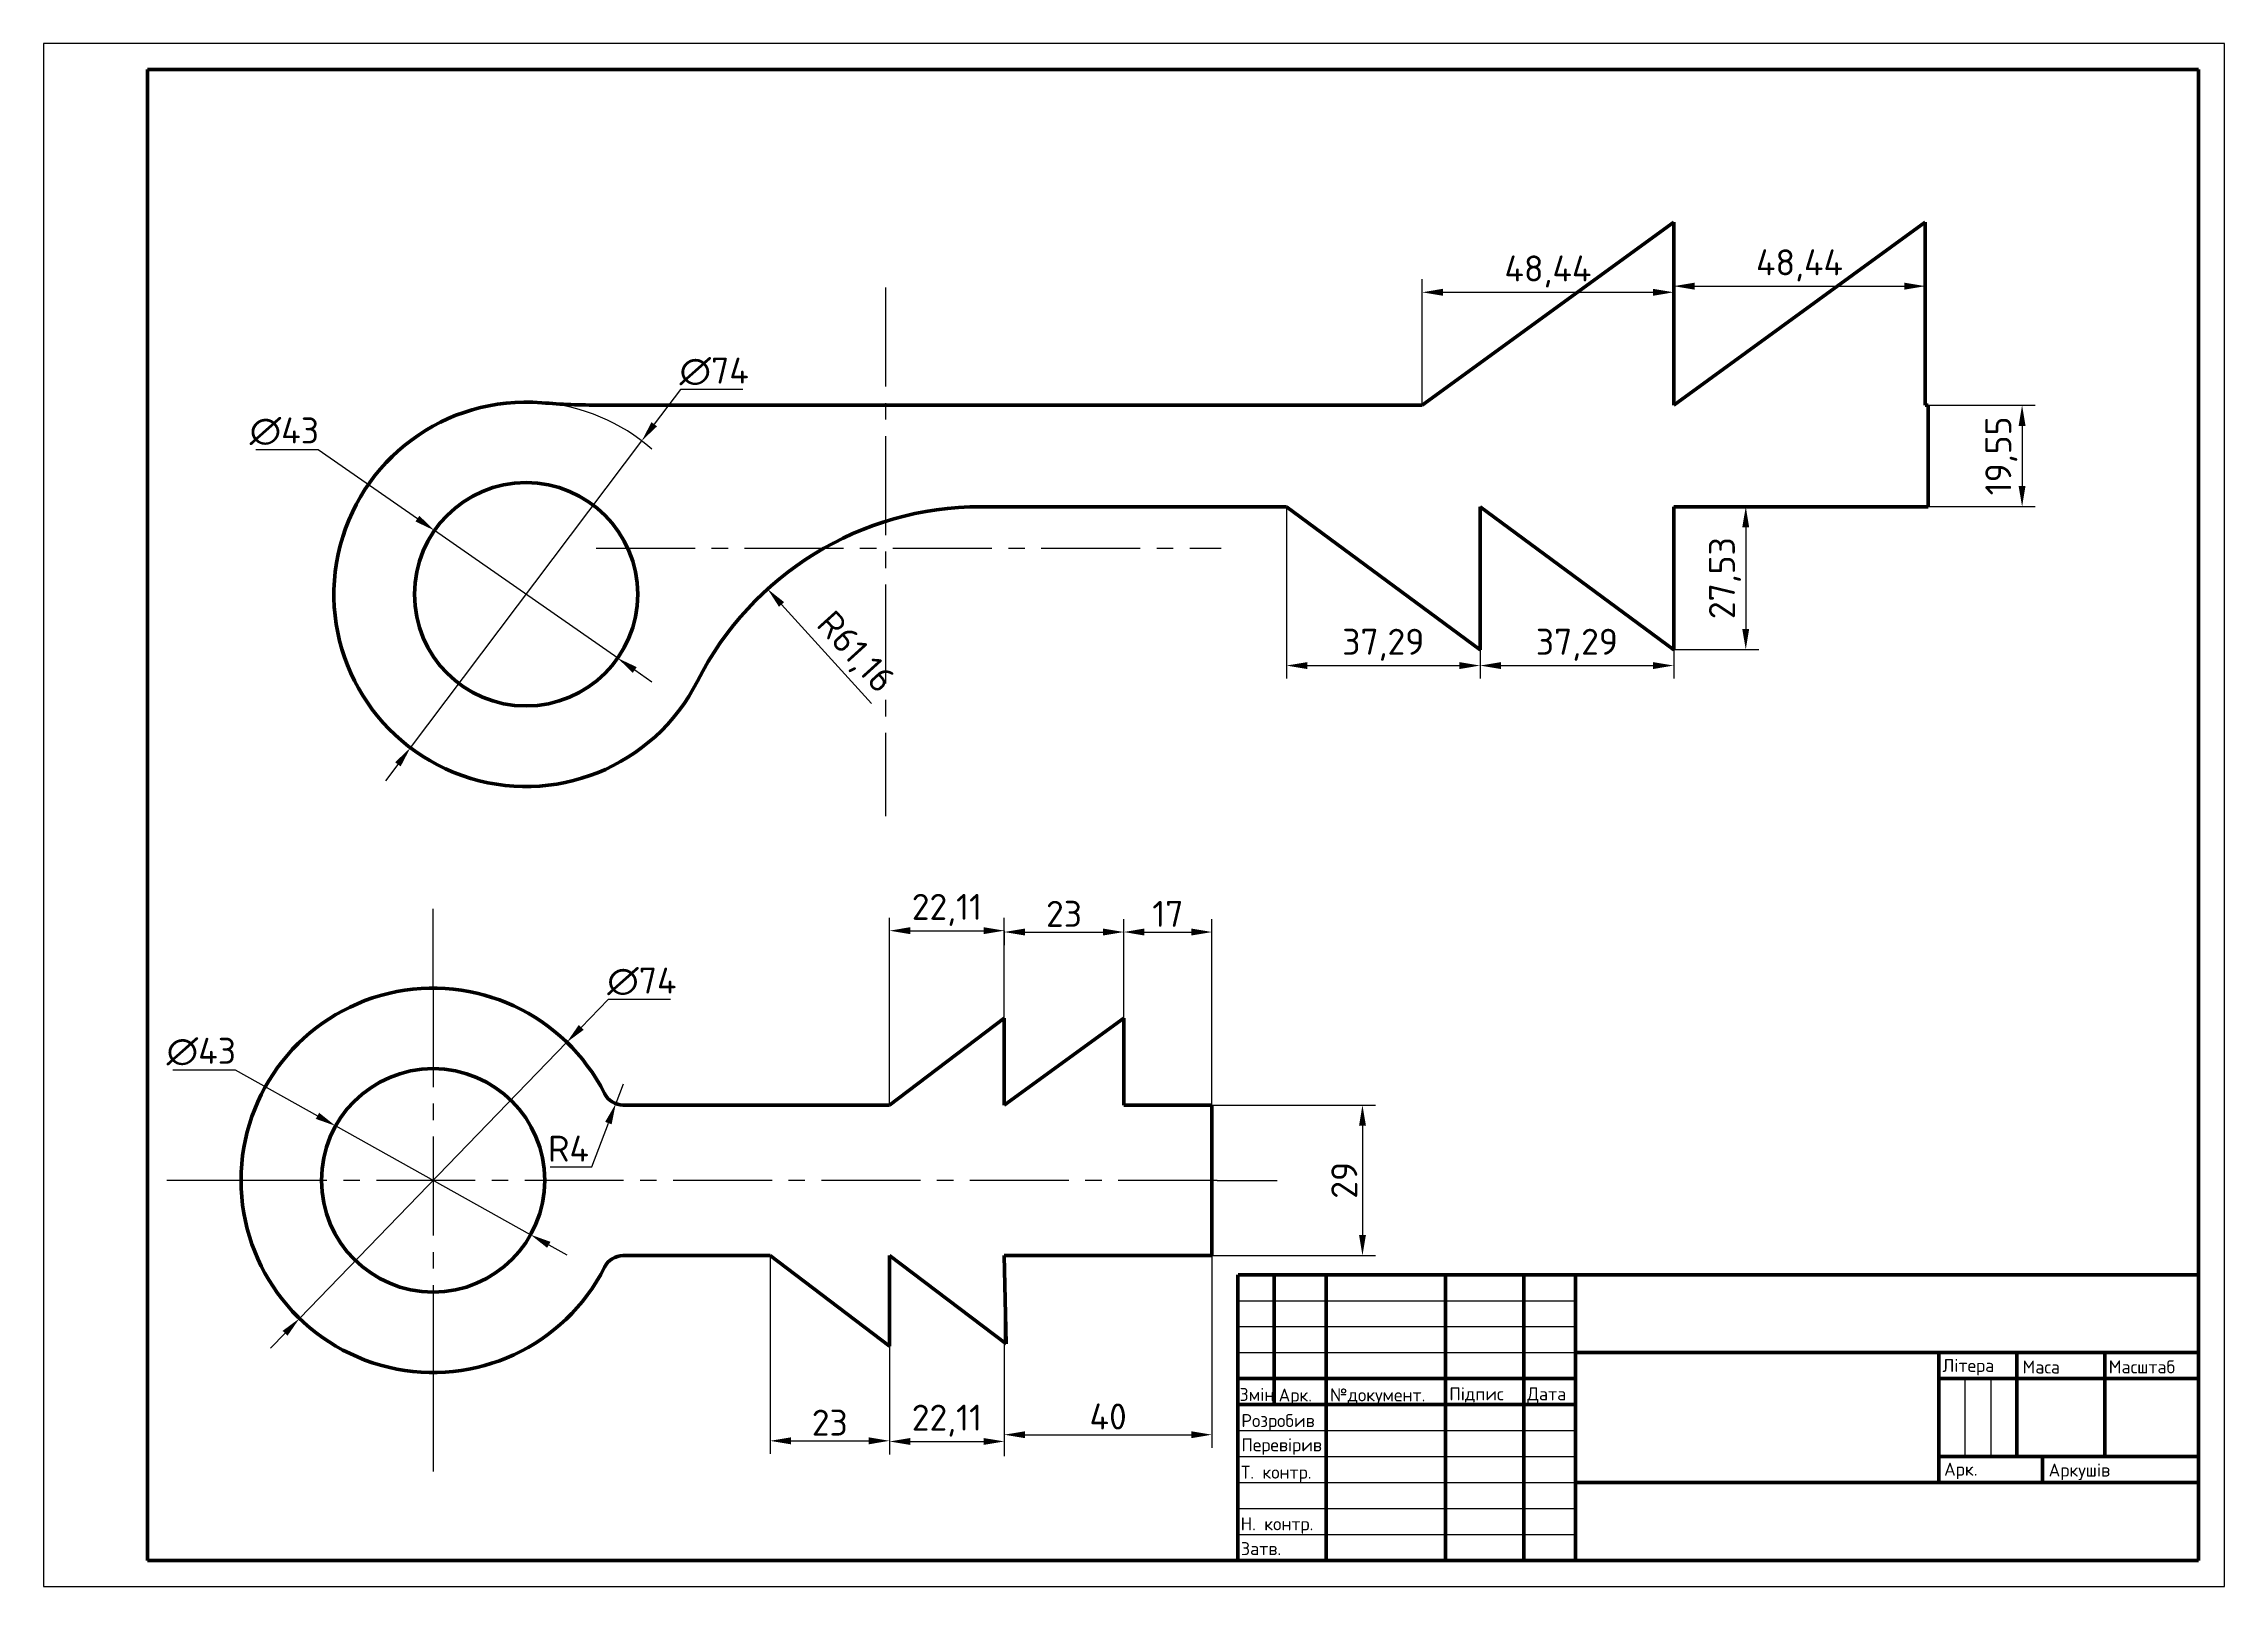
# Model space of a CAD drawing. Header units: millimetres. Extents: x -1865 to 420, y -531 to 364.
# Drawn here: x 0 to 420, y 0 to 297 of the extents above; entities that cross this region are included whole.
import ezdxf

# ---------------------------------------------------------------- set-up
doc = ezdxf.new("R2010")
doc.units = ezdxf.units.MM
doc.linetypes.add('CENTER2', pattern=[28.575, 19.05, -3.175, 3.175, -3.175])
doc.layers.get('0').update_dxf_attribs({"color": 31})
for name, color, linetype in [('dim', 171, 'Continuous'), ('dopom', 11, 'Continuous'), ('osi', 51, 'CENTER2'), ('r-text', 45, 'Continuous')]:
    doc.layers.add(name, color=color, linetype=linetype)
for name, color, linetype, lineweight in [('kontyr', 123, 'Continuous', 70), ('r-kontyr', 93, 'Continuous', 70), ('r-tonka', 151, 'Continuous', 25)]:
    doc.layers.add(name, color=color, linetype=linetype, lineweight=lineweight)
doc.styles.add('ДСТУ', font='isocpeur.ttf', dxfattribs={"height": 5})
doc.dimstyles.new('ДСТУ', dxfattribs={"dimtxt": 2.5, "dimasz": 4, "dimexe": 2.5, "dimexo": 0, "dimgap": 1, "dimtad": 1, "dimtoh": 1, "dimtxsty": 'ДСТУ', "dimcen": 2.5, "dimadec": 0, "dimazin": 0, "dimtfac": 1, "dimtmove": 0, "dimatfit": 3, "dimfxl": 1, "dimarcsym": 0})

msp = doc.modelspace()

# ---------------------------------------------------------------- texts
at = {"layer": 'r-text', "char_height": 2.5, "attachment_point": 1, "style": 'ДСТУ'}
for s, width, gutter_width, insert in [('Літера', 10, 12.5, (365.719, 43.779)), ('Маса', 10, 12.5, (381.112, 43.478)), ('Масштаб', 10, 12.5, (397.723, 43.506)), ('Змін', 10, 25, (230.326, 38.19)), ('Арк.', 10, 12.5, (237.848, 38.089)), ('\\pxi-3,l4,t4;№документ.', 22.4284, 12.5, (245.257, 38.112)), ('Підпис', 10, 12.5, (270.72, 38.315)), ('Розробив', 12.31071, 12.5, (230.674, 33.162)), ('Перевірив', 10, 12.5, (230.674, 28.501)), ('Т. контр.', 14.47953, 12.5, (230.616, 23.236)), ('Арк.', 10, 12.5, (366.016, 23.807)), ('Аркушів', 10, 12.5, (386.146, 23.642)), ('Н. контр.', 14.84177, 12.5, (230.536, 13.293)), ('Затв.', 10, 12.5, (230.598, 8.514))]:
    msp.add_mtext_dynamic_manual_height_columns(s, width=width, gutter_width=gutter_width, heights=[0], dxfattribs=dict(at, insert=insert))
at = {"layer": 'r-text', "insert": (285.727, 38.315), "char_height": 2.5, "attachment_point": 1, "style": 'ДСТУ'}
msp.add_mtext('Дата', dxfattribs=at)

# ---------------------------------------------------------------- blocks, each defined once
blk = doc.blocks.new('*D1')
at = {"layer": 'Defpoints', "color": 0, "transparency": 16777216}
for p in [(56.24, 88.64), (93.8, 67.7)]:
    blk.add_point(p, dxfattribs=at)
at = {"layer": 'dim', "color": 0, "lineweight": -2, "transparency": 16777216}
for p, q in [((24.87, 99.44), (36.87, 99.44)), ((36.87, 99.44), (52.75, 90.58)), ((93.8, 67.7), (56.24, 88.64)), ((97.29, 65.75), (100.79, 63.8))]:
    blk.add_line(p, q, dxfattribs=at)
at = {"layer": 'dim', "color": 0, "transparency": 16777216}
for points in [[(53.07, 91.17), (52.42, 90), (56.24, 88.64)], [(97.62, 66.33), (96.97, 65.17), (93.8, 67.7)]]:
    blk.add_solid(points, dxfattribs=at)
at = {"layer": 'dim', "color": 0, "transparency": 16777216, "insert": (30.37, 102.94), "char_height": 5, "attachment_point": 5, "style": 'ДСТУ'}
blk.add_mtext('∅43', dxfattribs=at)
blk = doc.blocks.new('*D2')
at = {"layer": 'Defpoints', "color": 0, "transparency": 16777216}
for p in [(100.76, 104.74), (49.28, 51.59)]:
    blk.add_point(p, dxfattribs=at)
at = {"layer": 'dim', "color": 0, "lineweight": -2, "transparency": 16777216}
for p, q in [((108.72, 112.96), (103.54, 107.62)), ((120.72, 112.96), (108.72, 112.96)), ((49.28, 51.59), (100.76, 104.74)), ((46.49, 48.72), (43.71, 45.84))]:
    blk.add_line(p, q, dxfattribs=at)
at = {"layer": 'dim', "color": 0, "transparency": 16777216}
for points in [[(103.07, 108.08), (104.02, 107.15), (100.76, 104.74)], [(46.02, 49.18), (46.97, 48.25), (49.28, 51.59)]]:
    blk.add_solid(points, dxfattribs=at)
at = {"layer": 'dim', "color": 0, "transparency": 16777216, "insert": (115.22, 116.46), "char_height": 5, "attachment_point": 5, "style": 'ДСТУ'}
blk.add_mtext('∅74', dxfattribs=at)
blk = doc.blocks.new('*D4')
at = {"layer": 'Defpoints', "color": 0, "transparency": 16777216}
for p in [(185.02, 126.23), (162.91, 92.67), (185.02, 92.67)]:
    blk.add_point(p, dxfattribs=at)
at = {"layer": 'dim', "color": 0, "lineweight": -2, "transparency": 16777216}
for p, q in [((162.91, 92.67), (162.91, 128.73)), ((166.91, 126.23), (181.02, 126.23)), ((185.02, 92.67), (185.02, 128.73))]:
    blk.add_line(p, q, dxfattribs=at)
at = {"layer": 'dim', "color": 0, "transparency": 16777216}
for points in [[(166.91, 126.9), (166.91, 125.56), (162.91, 126.23)], [(181.02, 126.9), (181.02, 125.56), (185.02, 126.23)]]:
    blk.add_solid(points, dxfattribs=at)
at = {"layer": 'dim', "color": 0, "transparency": 16777216, "insert": (173.97, 130.23), "char_height": 5, "attachment_point": 5, "style": 'ДСТУ'}
blk.add_mtext('22,11', dxfattribs=at)
blk = doc.blocks.new('*D5')
at = {"layer": 'Defpoints', "color": 0, "transparency": 16777216}
for p in [(139.91, 63.67), (162.91, 63.67), (162.91, 28.02)]:
    blk.add_point(p, dxfattribs=at)
at = {"layer": 'dim', "color": 0, "lineweight": -2, "transparency": 16777216}
for p, q in [((139.91, 63.67), (139.91, 25.52)), ((162.91, 63.67), (162.91, 25.52)), ((143.91, 28.02), (158.91, 28.02))]:
    blk.add_line(p, q, dxfattribs=at)
at = {"layer": 'dim', "color": 0, "transparency": 16777216}
for points in [[(143.91, 28.69), (143.91, 27.35), (139.91, 28.02)], [(158.91, 28.69), (158.91, 27.35), (162.91, 28.02)]]:
    blk.add_solid(points, dxfattribs=at)
at = {"layer": 'dim', "color": 0, "transparency": 16777216, "insert": (151.41, 31.52), "char_height": 5, "attachment_point": 5, "style": 'ДСТУ'}
blk.add_mtext('23', dxfattribs=at)
blk = doc.blocks.new('*D6')
at = {"layer": 'Defpoints', "color": 0, "transparency": 16777216}
for p in [(162.91, 63.67), (185.02, 63.67), (185.02, 27.9)]:
    blk.add_point(p, dxfattribs=at)
at = {"layer": 'dim', "color": 0, "lineweight": -2, "transparency": 16777216}
for p, q in [((162.91, 63.67), (162.91, 25.4)), ((185.02, 63.67), (185.02, 25.4)), ((166.91, 27.9), (181.02, 27.9))]:
    blk.add_line(p, q, dxfattribs=at)
at = {"layer": 'dim', "color": 0, "transparency": 16777216}
for points in [[(166.91, 28.56), (166.91, 27.23), (162.91, 27.9)], [(181.02, 28.56), (181.02, 27.23), (185.02, 27.9)]]:
    blk.add_solid(points, dxfattribs=at)
at = {"layer": 'dim', "color": 0, "transparency": 16777216, "insert": (173.97, 31.9), "char_height": 5, "attachment_point": 5, "style": 'ДСТУ'}
blk.add_mtext('22,11', dxfattribs=at)
blk = doc.blocks.new('*D7')
at = {"layer": 'Defpoints', "color": 0, "transparency": 16777216}
for p in [(185.02, 126.23), (208.02, 125.97), (208.02, 101.67)]:
    blk.add_point(p, dxfattribs=at)
at = {"layer": 'dim', "color": 0, "lineweight": -2, "transparency": 16777216}
for p, q in [((185.02, 126.23), (185.02, 123.47)), ((208.02, 101.67), (208.02, 128.47)), ((189.02, 125.97), (204.02, 125.97))]:
    blk.add_line(p, q, dxfattribs=at)
at = {"layer": 'dim', "color": 0, "transparency": 16777216}
for points in [[(189.02, 126.64), (189.02, 125.3), (185.02, 125.97)], [(204.02, 126.64), (204.02, 125.3), (208.02, 125.97)]]:
    blk.add_solid(points, dxfattribs=at)
at = {"layer": 'dim', "color": 0, "transparency": 16777216, "insert": (196.52, 129.47), "char_height": 5, "attachment_point": 5, "style": 'ДСТУ'}
blk.add_mtext('23', dxfattribs=at)
blk = doc.blocks.new('*D8')
at = {"layer": 'Defpoints', "color": 0, "transparency": 16777216}
for p in [(225.02, 125.97), (208.02, 92.67), (225.02, 92.67)]:
    blk.add_point(p, dxfattribs=at)
at = {"layer": 'dim', "color": 0, "lineweight": -2, "transparency": 16777216}
for p, q in [((208.02, 92.67), (208.02, 128.47)), ((225.02, 92.67), (225.02, 128.47)), ((212.02, 125.97), (221.02, 125.97))]:
    blk.add_line(p, q, dxfattribs=at)
at = {"layer": 'dim', "color": 0, "transparency": 16777216}
for points in [[(212.02, 126.64), (212.02, 125.3), (208.02, 125.97)], [(221.02, 126.64), (221.02, 125.3), (225.02, 125.97)]]:
    blk.add_solid(points, dxfattribs=at)
at = {"layer": 'dim', "color": 0, "transparency": 16777216, "insert": (216.52, 129.47), "char_height": 5, "attachment_point": 5, "style": 'ДСТУ'}
blk.add_mtext('17', dxfattribs=at)
blk = doc.blocks.new('*D9')
at = {"layer": 'Defpoints', "color": 0, "transparency": 16777216}
for p in [(185.02, 63.67), (225.02, 63.67), (225.02, 29.2)]:
    blk.add_point(p, dxfattribs=at)
at = {"layer": 'dim', "color": 0, "lineweight": -2, "transparency": 16777216}
for p, q in [((185.02, 63.67), (185.02, 26.7)), ((225.02, 63.67), (225.02, 26.7)), ((189.02, 29.2), (221.02, 29.2))]:
    blk.add_line(p, q, dxfattribs=at)
at = {"layer": 'dim', "color": 0, "transparency": 16777216}
for points in [[(189.02, 29.86), (189.02, 28.53), (185.02, 29.2)], [(221.02, 29.86), (221.02, 28.53), (225.02, 29.2)]]:
    blk.add_solid(points, dxfattribs=at)
at = {"layer": 'dim', "color": 0, "transparency": 16777216, "insert": (205.02, 32.7), "char_height": 5, "attachment_point": 5, "style": 'ДСТУ'}
blk.add_mtext('40', dxfattribs=at)
blk = doc.blocks.new('*D10')
at = {"layer": 'Defpoints', "color": 0, "transparency": 16777216}
for p in [(225.02, 92.67), (225.02, 63.67), (254, 63.67)]:
    blk.add_point(p, dxfattribs=at)
at = {"layer": 'dim', "color": 0, "lineweight": -2, "transparency": 16777216}
for p, q in [((225.02, 92.67), (256.5, 92.67)), ((254, 88.67), (254, 67.67)), ((225.02, 63.67), (256.5, 63.67))]:
    blk.add_line(p, q, dxfattribs=at)
at = {"layer": 'dim', "color": 0, "transparency": 16777216}
for points in [[(253.34, 88.67), (254.67, 88.67), (254, 92.67)], [(253.34, 67.67), (254.67, 67.67), (254, 63.67)]]:
    blk.add_solid(points, dxfattribs=at)
at = {"layer": 'dim', "color": 0, "transparency": 16777216, "insert": (250.5, 78.17), "char_height": 5, "attachment_point": 5, "rotation": 90, "style": 'ДСТУ'}
blk.add_mtext('29', dxfattribs=at)
blk = doc.blocks.new('*D11')
at = {"layer": 'Defpoints', "color": 0, "transparency": 16777216}
for p in [(111.61, 96.67), (110.19, 92.93)]:
    blk.add_point(p, dxfattribs=at)
at = {"layer": 'dim', "color": 0, "lineweight": -2, "transparency": 16777216}
for p, q in [((111.61, 96.67), (110.19, 92.93)), ((105.59, 80.77), (108.78, 89.18)), ((97.59, 80.77), (105.59, 80.77))]:
    blk.add_line(p, q, dxfattribs=at)
at = {"layer": 'dim', "color": 0, "transparency": 16777216}
blk.add_solid([(108.15, 89.42), (109.4, 88.95), (110.19, 92.93)], dxfattribs=at)
at = {"layer": 'dim', "color": 0, "transparency": 16777216, "insert": (101.09, 84.27), "char_height": 5, "attachment_point": 5, "style": 'ДСТУ'}
blk.add_mtext('R4', dxfattribs=at)
blk = doc.blocks.new('*D50')
at = {"layer": 'Defpoints', "color": 0, "transparency": 16777216}
for p in [(75.27, 203.27), (110.56, 178.7)]:
    blk.add_point(p, dxfattribs=at)
at = {"layer": 'dim', "color": 0, "lineweight": -2, "transparency": 16777216}
for p, q in [((40.86, 218.87), (52.86, 218.87)), ((52.86, 218.87), (71.99, 205.55)), ((110.56, 178.7), (75.27, 203.27)), ((113.85, 176.42), (117.13, 174.13))]:
    blk.add_line(p, q, dxfattribs=at)
at = {"layer": 'dim', "color": 0, "transparency": 16777216}
for points in [[(72.37, 206.1), (71.61, 205.01), (75.27, 203.27)], [(114.23, 176.97), (113.46, 175.87), (110.56, 178.7)]]:
    blk.add_solid(points, dxfattribs=at)
at = {"layer": 'dim', "color": 0, "transparency": 16777216, "insert": (46.36, 222.37), "char_height": 5, "attachment_point": 5, "style": 'ДСТУ'}
blk.add_mtext('∅43', dxfattribs=at)
blk = doc.blocks.new('*D51')
at = {"layer": 'Defpoints', "color": 0, "transparency": 16777216}
for p in [(115.2, 220.53), (70.64, 161.45)]:
    blk.add_point(p, dxfattribs=at)
at = {"layer": 'dim', "color": 0, "lineweight": -2, "transparency": 16777216}
for p, q in [((122.64, 230.39), (117.6, 223.72)), ((134.64, 230.39), (122.64, 230.39)), ((70.64, 161.45), (115.2, 220.53)), ((68.23, 158.25), (65.82, 155.06))]:
    blk.add_line(p, q, dxfattribs=at)
blk.add_arc((92.92, 190.99), 37, 49.1046, 85.3058, dxfattribs=at)
at = {"layer": 'dim', "color": 0, "transparency": 16777216}
for points in [[(117.07, 224.12), (118.14, 223.32), (115.2, 220.53)], [(67.7, 158.65), (68.76, 157.85), (70.64, 161.45)]]:
    blk.add_solid(points, dxfattribs=at)
at = {"layer": 'dim', "color": 0, "transparency": 16777216, "insert": (129.14, 233.89), "char_height": 5, "attachment_point": 5, "style": 'ДСТУ'}
blk.add_mtext('∅74', dxfattribs=at)
blk = doc.blocks.new('*D52')
at = {"layer": 'Defpoints', "color": 0, "transparency": 16777216}
for p in [(362.98, 227.4), (362.98, 207.86), (381.04, 207.86)]:
    blk.add_point(p, dxfattribs=at)
at = {"layer": 'dim', "color": 0, "lineweight": -2, "transparency": 16777216}
for p, q in [((362.98, 227.4), (383.54, 227.4)), ((381.04, 223.4), (381.04, 211.86)), ((362.98, 207.86), (383.54, 207.86))]:
    blk.add_line(p, q, dxfattribs=at)
at = {"layer": 'dim', "color": 0, "transparency": 16777216}
for points in [[(380.37, 223.4), (381.7, 223.4), (381.04, 227.4)], [(380.37, 211.86), (381.7, 211.86), (381.04, 207.86)]]:
    blk.add_solid(points, dxfattribs=at)
at = {"layer": 'dim', "color": 0, "transparency": 16777216, "insert": (377.04, 217.63), "char_height": 5, "attachment_point": 5, "rotation": 90, "style": 'ДСТУ'}
blk.add_mtext('19,55', dxfattribs=at)
blk = doc.blocks.new('*D53')
at = {"layer": 'Defpoints', "color": 0, "transparency": 16777216}
for p in [(239.36, 207.86), (276.66, 207.86), (276.66, 177.27)]:
    blk.add_point(p, dxfattribs=at)
at = {"layer": 'dim', "color": 0, "lineweight": -2, "transparency": 16777216}
for p, q in [((239.36, 207.86), (239.36, 174.77)), ((276.66, 207.86), (276.66, 174.77)), ((243.36, 177.27), (272.66, 177.27))]:
    blk.add_line(p, q, dxfattribs=at)
at = {"layer": 'dim', "color": 0, "transparency": 16777216}
for points in [[(243.36, 177.93), (243.36, 176.6), (239.36, 177.27)], [(272.66, 177.93), (272.66, 176.6), (276.66, 177.27)]]:
    blk.add_solid(points, dxfattribs=at)
at = {"layer": 'dim', "color": 0, "transparency": 16777216, "insert": (258.01, 181.27), "char_height": 5, "attachment_point": 5, "style": 'ДСТУ'}
blk.add_mtext('37,29', dxfattribs=at)
blk = doc.blocks.new('*D54')
at = {"layer": 'Defpoints', "color": 0, "transparency": 16777216}
for p in [(276.66, 207.86), (313.95, 207.86), (313.95, 177.27)]:
    blk.add_point(p, dxfattribs=at)
at = {"layer": 'dim', "color": 0, "lineweight": -2, "transparency": 16777216}
for p, q in [((276.66, 207.86), (276.66, 174.77)), ((313.95, 207.86), (313.95, 174.77)), ((280.66, 177.27), (309.95, 177.27))]:
    blk.add_line(p, q, dxfattribs=at)
at = {"layer": 'dim', "color": 0, "transparency": 16777216}
for points in [[(280.66, 177.93), (280.66, 176.6), (276.66, 177.27)], [(309.95, 177.93), (309.95, 176.6), (313.95, 177.27)]]:
    blk.add_solid(points, dxfattribs=at)
at = {"layer": 'dim', "color": 0, "transparency": 16777216, "insert": (295.3, 181.27), "char_height": 5, "attachment_point": 5, "style": 'ДСТУ'}
blk.add_mtext('37,29', dxfattribs=at)
blk = doc.blocks.new('*D55')
at = {"layer": 'Defpoints', "color": 0, "transparency": 16777216}
for p in [(313.95, 249.13), (265.5, 227.4), (313.95, 227.4)]:
    blk.add_point(p, dxfattribs=at)
at = {"layer": 'dim', "color": 0, "lineweight": -2, "transparency": 16777216}
for p, q in [((265.5, 227.4), (265.5, 251.63)), ((269.5, 249.13), (309.95, 249.13)), ((313.95, 227.4), (313.95, 251.63))]:
    blk.add_line(p, q, dxfattribs=at)
at = {"layer": 'dim', "color": 0, "transparency": 16777216}
for points in [[(269.5, 249.8), (269.5, 248.46), (265.5, 249.13)], [(309.95, 249.8), (309.95, 248.46), (313.95, 249.13)]]:
    blk.add_solid(points, dxfattribs=at)
at = {"layer": 'dim', "color": 0, "transparency": 16777216, "insert": (289.72, 253.13), "char_height": 5, "attachment_point": 5, "style": 'ДСТУ'}
blk.add_mtext('48,44', dxfattribs=at)
blk = doc.blocks.new('*D56')
at = {"layer": 'Defpoints', "color": 0, "transparency": 16777216}
for p in [(362.39, 250.31), (313.95, 227.4), (362.39, 227.4)]:
    blk.add_point(p, dxfattribs=at)
at = {"layer": 'dim', "color": 0, "lineweight": -2, "transparency": 16777216}
for p, q in [((313.95, 227.4), (313.95, 252.81)), ((362.39, 227.4), (362.39, 252.81)), ((317.95, 250.31), (358.39, 250.31))]:
    blk.add_line(p, q, dxfattribs=at)
at = {"layer": 'dim', "color": 0, "transparency": 16777216}
for points in [[(317.95, 250.98), (317.95, 249.64), (313.95, 250.31)], [(358.39, 250.98), (358.39, 249.64), (362.39, 250.31)]]:
    blk.add_solid(points, dxfattribs=at)
at = {"layer": 'dim', "color": 0, "transparency": 16777216, "insert": (338.17, 254.31), "char_height": 5, "attachment_point": 5, "style": 'ДСТУ'}
blk.add_mtext('48,44', dxfattribs=at)
blk = doc.blocks.new('*D57')
at = {"layer": 'Defpoints', "color": 0, "transparency": 16777216}
for p in [(313.95, 207.86), (313.95, 180.33), (327.82, 180.33)]:
    blk.add_point(p, dxfattribs=at)
at = {"layer": 'dim', "color": 0, "lineweight": -2, "transparency": 16777216}
for p, q in [((313.95, 207.86), (330.32, 207.86)), ((327.82, 203.86), (327.82, 184.33)), ((313.95, 180.33), (330.32, 180.33))]:
    blk.add_line(p, q, dxfattribs=at)
at = {"layer": 'dim', "color": 0, "transparency": 16777216}
for points in [[(327.15, 203.86), (328.48, 203.86), (327.82, 207.86)], [(327.15, 184.33), (328.48, 184.33), (327.82, 180.33)]]:
    blk.add_solid(points, dxfattribs=at)
at = {"layer": 'dim', "color": 0, "transparency": 16777216, "insert": (323.82, 194.09), "char_height": 5, "attachment_point": 5, "rotation": 90, "style": 'ДСТУ'}
blk.add_mtext('27,53', dxfattribs=at)
blk = doc.blocks.new('*D58')
at = {"layer": 'Defpoints', "color": 0, "transparency": 16777216}
for p in [(139.43, 192), (180.52, 146.69)]:
    blk.add_point(p, dxfattribs=at)
at = {"layer": 'dim', "color": 0, "lineweight": -2, "transparency": 16777216}
blk.add_line((159.42, 169.95), (142.11, 189.03), dxfattribs=at)
at = {"layer": 'dim', "color": 0, "transparency": 16777216}
blk.add_solid([(142.61, 189.48), (141.62, 188.59), (139.43, 192)], dxfattribs=at)
at = {"layer": 'dim', "color": 0, "transparency": 16777216, "insert": (156.09, 179.58), "char_height": 5, "attachment_point": 5, "rotation": 312.2088, "style": 'ДСТУ'}
blk.add_mtext('R61,16', dxfattribs=at)

# ---------------------------------------------------------------- dimensions: what is measured, and where the dimension line sits
at = {"layer": 'dim'}
for base, p1, p2, picture, middle in [((313.946, 249.128), (265.502, 227.404), (313.946, 227.404), '*D55', (289.724, 253.128)), ((362.389, 250.31), (313.946, 227.404), (362.389, 227.404), '*D56', (338.167, 254.31)), ((276.655, 177.266), (239.365, 207.857), (276.655, 207.857), '*D53', (258.01, 181.266)), ((313.946, 177.266), (276.655, 207.857), (313.946, 207.857), '*D54', (295.3, 181.266)), ((185.019, 126.231), (162.913, 92.666), (185.019, 92.666), '*D4', (173.966, 130.231)), ((208.019, 125.971), (185.019, 126.231), (208.019, 101.668), '*D7', (196.519, 129.471)), ((225.019, 125.971), (208.019, 92.666), (225.019, 92.666), '*D8', (216.519, 129.471)), ((162.913, 28.019), (139.913, 63.666), (162.913, 63.666), '*D5', (151.413, 31.519)), ((185.019, 27.897), (162.913, 63.666), (185.019, 63.666), '*D6', (173.966, 31.897)), ((225.019, 29.198), (185.019, 63.666), (225.019, 63.666), '*D9', (205.019, 32.698))]:
    dim = msp.add_linear_dim(base=base, p1=p1, p2=p2, dimstyle='ДСТУ', dxfattribs=at)
    dim.commit()
    dim.dimension.update_dxf_attribs({"geometry": picture, "text_midpoint": middle})
for p1, p2, picture, middle in [((70.637, 161.447), (115.196, 220.527), '*D51', (129.136, 230.392)), ((110.563, 178.705), (75.27, 203.269), '*D50', (46.357, 218.87)), ((49.277, 51.59), (100.762, 104.743), '*D2', (115.224, 112.964)), ((93.798, 67.698), (56.24, 88.635), '*D1', (30.366, 99.436))]:
    dim = msp.add_diameter_dim_2p(p1=p1, p2=p2, dimstyle='ДСТУ', dxfattribs=at)
    dim.commit()
    dim.dimension.update_dxf_attribs({"geometry": picture, "text_midpoint": middle, "dimtype": 163})
for base, p1, p2, picture, middle in [((381.037, 207.857), (362.976, 227.404), (362.976, 207.857), '*D52', (377.037, 217.63)), ((327.816, 180.327), (313.946, 207.857), (313.946, 180.327), '*D57', (323.816, 194.092)), ((254.003, 63.666), (225.019, 92.666), (225.019, 63.666), '*D10', (250.503, 78.166))]:
    dim = msp.add_linear_dim(base=base, p1=p1, p2=p2, angle=90, dimstyle='ДСТУ', dxfattribs=at)
    dim.commit()
    dim.dimension.update_dxf_attribs({"geometry": picture, "text_midpoint": middle})
dim = msp.add_radius_dim(center=(180.518, 146.694), mpoint=(139.427, 191.997), dimstyle='ДСТУ', dxfattribs=at)
dim.commit()
dim.dimension.update_dxf_attribs({"geometry": '*D58', "text_midpoint": (153.125, 176.894), "dimtype": 164})
dim = msp.add_radius_dim(center=(111.608, 96.666), mpoint=(110.193, 92.925), dimstyle='ДСТУ', dxfattribs=at)
dim.commit()
dim.dimension.update_dxf_attribs({"geometry": '*D11', "text_midpoint": (101.091, 84.267)})

# ---------------------------------------------------------------- linework, layer by layer
for p, q in [((230, 60), (230, 60)), ((365, 45), (365, 45)), ((230, 35), (230, 35)), ((230, 35), (230, 35)), ((230, 35), (230, 35)), ((230, 35), (230, 35)), ((380, 25), (380, 25)), ((415, 20), (415, 20)), ((247, 5), (247, 5)), ((247, 5), (247, 5)), ((247, 5), (247, 5)), ((247, 5), (247, 5)), ((247, 5), (247, 5)), ((247, 5), (247, 5)), ((247, 5), (247, 5))]:
    msp.add_line(p, q)
at = {"layer": 'dim'}
msp.add_line((185.019, 63.666), (225.019, 63.666), dxfattribs=at)
at = {"layer": 'dopom'}
for p, q in [((185.019, 92.666), (185.019, 109.377)), ((208.019, 92.666), (208.019, 109.377)), ((162.913, 63.666), (162.913, 28.019)), ((185.019, 63.666), (185.019, 25.071))]:
    msp.add_line(p, q, dxfattribs=at)
at = {"layer": 'kontyr'}
for p, q in [((313.946, 262.6), (265.502, 227.404)), ((313.946, 227.404), (362.389, 262.6)), ((313.946, 262.6), (313.946, 227.404)), ((362.389, 262.6), (362.389, 227.404)), ((265.502, 227.404), (107.14, 227.404)), ((362.976, 227.404), (362.389, 227.404)), ((362.976, 227.404), (362.976, 207.857)), ((239.365, 207.857), (180.518, 207.857)), ((239.365, 207.857), (276.655, 180.327)), ((276.655, 207.857), (313.946, 180.327)), ((276.655, 207.857), (276.655, 180.327)), ((362.976, 207.857), (313.946, 207.857)), ((313.946, 207.857), (313.946, 180.327)), ((185.019, 109.377), (162.913, 92.666)), ((185.019, 92.666), (208.019, 109.377)), ((185.019, 109.377), (185.019, 92.666)), ((208.019, 109.377), (208.019, 92.666)), ((162.913, 92.666), (111.608, 92.666)), ((225.019, 92.666), (208.019, 92.666)), ((225.019, 78.166), (225.019, 92.666)), ((225.019, 78.166), (225.019, 63.666)), ((139.913, 63.666), (111.608, 63.666)), ((139.913, 63.666), (162.934, 46.264)), ((162.913, 63.666), (185.37, 46.691)), ((162.913, 63.666), (162.913, 46.236)), ((225.019, 63.666), (185.019, 63.666)), ((185.019, 63.666), (185.35, 46.663))]:
    msp.add_line(p, q, dxfattribs=at)
for centre in [(92.916, 190.987), (75.019, 78.166)]:
    msp.add_circle(centre, 21.5, dxfattribs=at)
for centre, radius, start, end in [((92.916, 190.987), 37, 85.30577, 333.17805), ((107.14, 364.201), 136.796, 265.30577, 270), ((180.518, 146.694), 61.162, 90, 153.17805), ((75.019, 78.166), 37, 26.82195, 333.17805), ((111.608, 96.666), 4, 206.82195, 270), ((111.608, 59.666), 4, 90, 153.17805)]:
    msp.add_arc(centre, radius, start, end, dxfattribs=at)
at = {"layer": 'osi'}
for p, q in [((162.118, 250.02), (162.118, 148.305)), ((106.427, 199.899), (226.786, 199.899)), ((75.019, 115.166), (75.019, 130.46)), ((75.019, 115.166), (75.019, 41.166)), ((38.019, 78.166), (23.739, 78.166)), ((226.009, 78.166), (38.019, 78.166)), ((226.009, 78.166), (237.547, 78.166)), ((75.019, 41.166), (75.019, 21.402))]:
    msp.add_line(p, q, dxfattribs=at)
at = {"layer": 'r-kontyr'}
for p, q in [((415, 292), (20, 292)), ((20, 292), (20, 5)), ((415, 5), (415, 292)), ((229.986, 60.006), (229.986, 5.006)), ((415.086, 60), (230.086, 60)), ((237, 60), (237, 35)), ((247, 60), (247, 5)), ((270, 60), (270, 5)), ((285.086, 60), (285.086, 5)), ((295, 60), (295, 5)), ((295, 45), (415, 45)), ((365, 20), (365, 45)), ((380, 45), (380, 25)), ((397, 45), (397, 25)), ((230, 40), (295, 40)), ((365, 40), (415, 40)), ((295, 35), (230, 35)), ((415, 25), (365, 25)), ((385, 20), (385, 25)), ((415, 20), (295, 20)), ((20, 5), (415, 5))]:
    msp.add_line(p, q, dxfattribs=at)
at = {"layer": 'r-tonka'}
for p, q in [((420, 297), (0, 297)), ((0, 297), (0, 0)), ((420, 0), (420, 297)), ((230.086, 55), (295.086, 55)), ((289.608, 55), (289.608, 55)), ((229.961, 50.002), (294.961, 50.002)), ((229.993, 45.002), (294.993, 45.002)), ((370, 40), (370, 25)), ((375, 40), (375, 25)), ((229.986, 30.002), (294.986, 30.002)), ((229.992, 25.002), (294.992, 25.002)), ((229.999, 20.002), (294.999, 20.002)), ((230.005, 15.002), (295.005, 15.002)), ((229.961, 10.002), (294.961, 10.002)), ((0, 0), (420, 0))]:
    msp.add_line(p, q, dxfattribs=at)

msp.set_redraw_order([(e.dxf.handle, doc.entitydb.next_handle()) for e in msp.query("TEXT MTEXT ATTDEF DIMENSION ARC_DIMENSION")])  # texts and dimensions are drawn at this point

doc.saveas('drawing.dxf')
